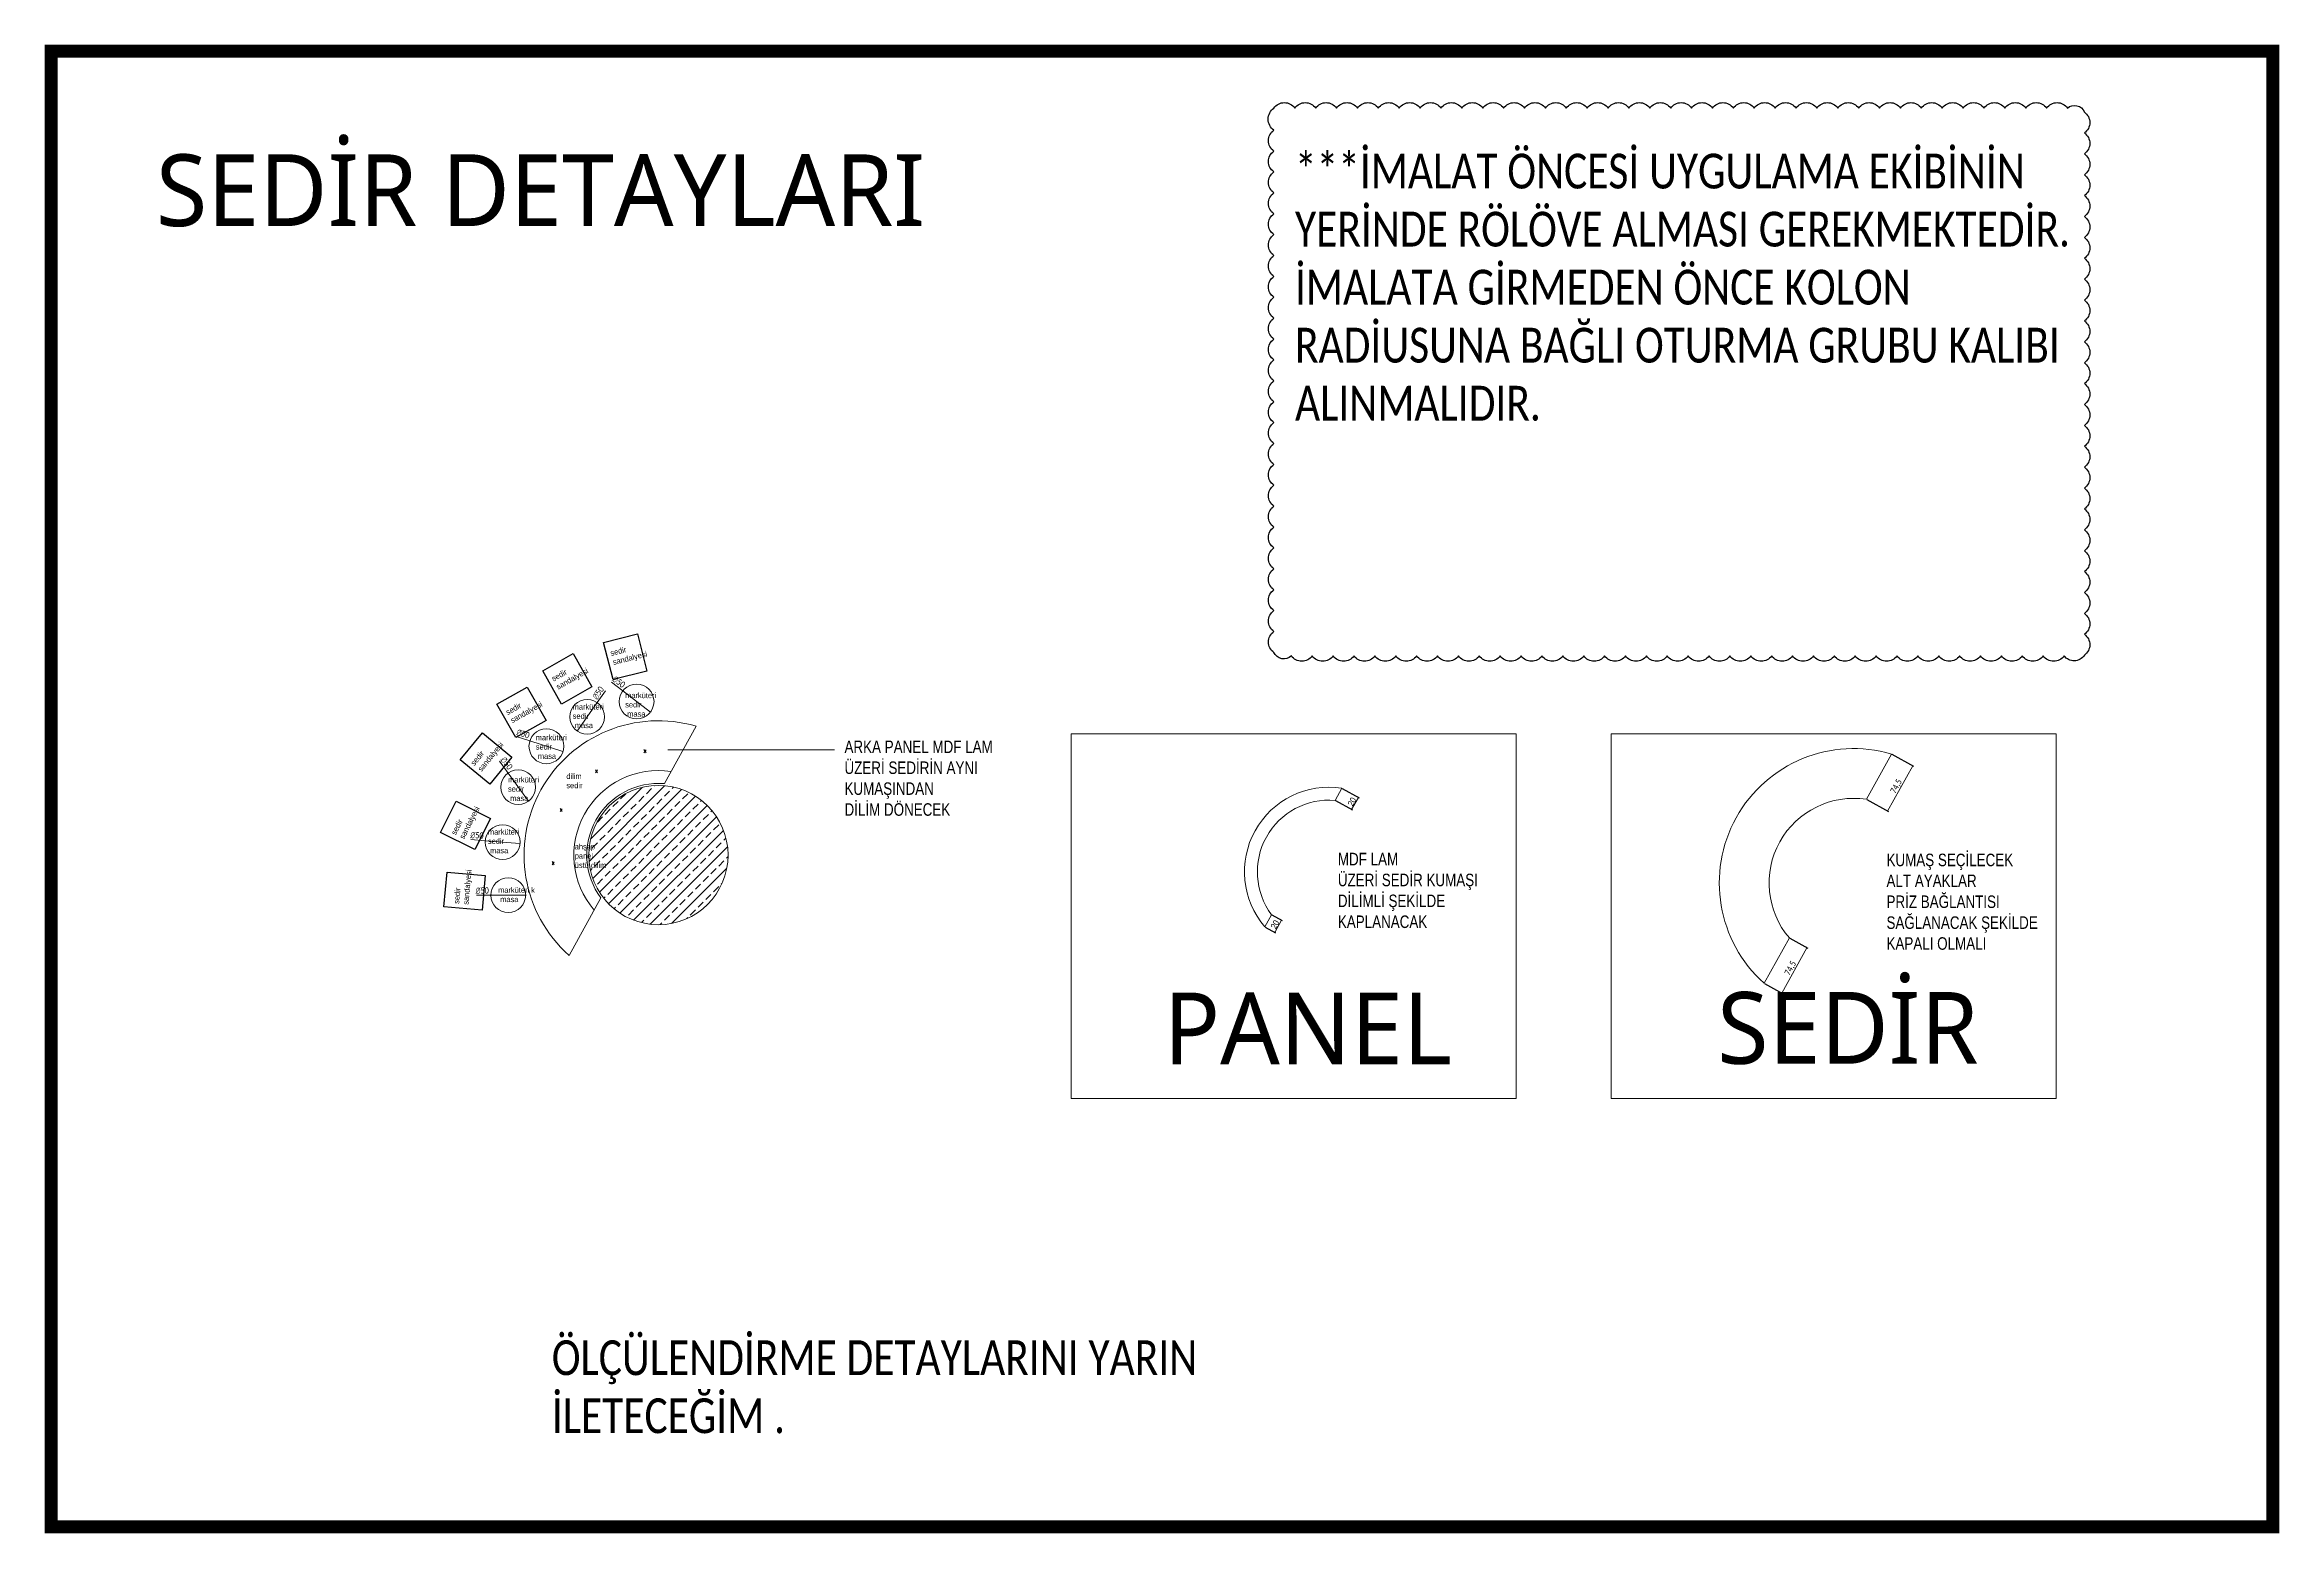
# Model space of a CAD drawing. Header units: millimetres. Extents: x 210628 to 232146, y -111309 to -91563.
# Drawn here: x 215747 to 218957, y -111309 to -109171 of the extents above; entities that cross this region are included whole.
import ezdxf

# ---------------------------------------------------------------- set-up
doc = ezdxf.new("R2010")
doc.units = ezdxf.units.MM
doc.header["$PDMODE"] = 2
doc.layers.get('0').update_dxf_attribs({"lineweight": 20})
for name, color, linetype, lineweight in [('ahsap', 34, 'Continuous', 25), ('demir-1', 103, 'Continuous', 20), ('irem rev', 23, 'Continuous', 30), ('mermer', 142, 'Continuous', 15), ('t_antet', 24, 'Continuous', 20), ('tefris', 30, 'Continuous', 0), ('tefrişoturum', 59, 'Continuous', 25), ('text', 1, 'Continuous', 20), ('ölçü', 251, 'Continuous', 5)]:
    doc.layers.add(name, color=color, linetype=linetype, lineweight=lineweight)
doc.layers.add('S-COLS', color=6, linetype='Continuous')
doc.layers.add('yazı', color=11, linetype='Continuous')
doc.styles.get("Standard").update_dxf_attribs({"font": 'times.ttf', "height": 12})
doc.styles.add('text2', font='calibri.ttf', dxfattribs={"width": 0.8})
doc.styles.add('UBN', font='GOTHIC.TTF', dxfattribs={"width": 0.8})
doc.styles.add('Ölçü50', font='calibri.ttf', dxfattribs={"width": 0.7})
doc.dimstyles.new('olcu10', dxfattribs={"dimtxt": 9, "dimasz": 2, "dimexe": 1.25, "dimexo": 0.625, "dimgap": 0.5, "dimtad": 1, "dimdec": 1, "dimrnd": 0.5, "dimzin": 9, "dimtxsty": 'Ölçü50', "dimblk": 'ARCHTICK', "dimcen": 2, "dimclrd": 256, "dimclre": 256, "dimclrt": 6, "dimazin": 2, "dimtfac": 1, "dimtdec": 1, "dimtix": 1, "dimtmove": 0, "dimatfit": 3, "dimldrblk": 'ARCHTICK', "dimfxl": 1, "dimlwd": -1, "dimarcsym": 0})

msp = doc.modelspace()

# ---------------------------------------------------------------- texts
at = {"layer": 't_antet', "char_height": 103.1034, "width": 2487.7195, "attachment_point": 5}
for s, insert in [('{\\fLucida Sans Unicode|b0|i0|c162|p34;SEDİR DETAYLARI}', (216459.32, -109380.54)), ('{\\fLucida Sans Unicode|b0|i0|c162|p34;SEDİR}', (218337.26, -110583.58)), ('{\\fLucida Sans Unicode|b0|i0|c162|p34;PANEL}', (217561.33, -110583.58))]:
    msp.add_mtext(s, dxfattribs=dict(at, insert=insert))
at = {"layer": 'text', "char_height": 50, "attachment_point": 1, "style": 'text2'}
for s, insert in [('{\\C2;***İMALAT ÖNCESİ UYGULAMA EKİBİNİN  YERİNDE RÖLÖVE ALMASI GEREKMEKTEDİR.\\PİMALATA GİRMEDEN ÖNCE KOLON RADİUSUNA BAĞLI OTURMA GRUBU KALIBI ALINMALIDIR.}', (217543.05, -109327.32)), ('{\\C2;ÖLÇÜLENDİRME DETAYLARINI YARIN İLETECEĞİM .}', (216475.49, -111031.51))]:
    msp.add_mtext_dynamic_manual_height_columns(s, width=1141.9157, gutter_width=1, heights=[0], dxfattribs=dict(at, insert=insert))
at = {"layer": 'yazı', "attachment_point": 1, "style": 'UBN'}
for s, width, insert, char_height in [('marküteri sedir\\P masa', 49.2733, (216505.52, -110117.64), 8), ('marküteri sedir\\P masa', 49.2733, (216580.87, -110101.26), 8), ('marküteri sedir\\P masa', 49.2733, (216452.46, -110161.82), 8), ('ARKA PANEL MDF LAM ÜZERİ SEDİRİN AYNI KUMAŞINDAN \\PDİLİM DÖNECEK', 245.3345, (216895.93, -110170.19), 18), ('marküteri sedir\\P masa', 49.2733, (216412.62, -110222.38), 8), ('dilim\\Psedir', 49.2733, (216496.37, -110217.31), 8), ('marküteri sedir\\P masa', 49.2733, (216383.8, -110297.34), 8), ('ahşap \\Ppanel\\Püstü dilim', 49.2733, (216508.48, -110318.51), 8), ('MDF LAM\\PÜZERİ SEDİR KUMAŞI\\PDİLİMLİ ŞEKİLDE KAPLANACAK', 245.3345, (217604.62, -110331.37), 18), ('KUMAŞ SEÇİLECEK\\PALT AYAKLAR\\PPRİZ BAĞLANTISI SAĞLANACAK ŞEKİLDE \\PKAPALI OLMALI', 245.3345, (218392.73, -110332.62), 18), ('marküteri k\\P masa', 49.2733, (216398.35, -110380.86), 8)]:
    msp.add_mtext_dynamic_manual_height_columns(s, width=width, gutter_width=0.2, heights=[0], dxfattribs=dict(at, insert=insert, char_height=char_height))

# ---------------------------------------------------------------- blocks, each defined once
blk = doc.blocks.new('_ArchTick')
at = {"color": 0, "linetype": 'ByBlock', "const_width": 0.15}
blk.add_lwpolyline([(-0.5, -0.5), (0.5, 0.5)], dxfattribs=at)
blk = doc.blocks.new('*D256')
at = {"layer": 'DEFPOINTS', "color": 0, "transparency": 16777216}
for p in [(216443.9, -110170.7, 0), (216491.5, -110186.1, 0)]:
    blk.add_point(p, dxfattribs=at)
at = {"layer": 'ölçü', "transparency": 16777216}
for p in [(216424.1, -110164.2), (216491.5, -110186.1)]:
    blk.add_line(p, (216443.9, -110170.7), dxfattribs=at)
at = {"layer": 'ölçü', "transparency": 16777216, "xscale": 2, "yscale": 2, "zscale": 2}
for p, rotation in [((216443.9, -110170.7), 342.001689412714), ((216491.5, -110186.1), 162.0016894127139)]:
    blk.add_blockref('_ArchTick', p, dxfattribs=dict(at, rotation=rotation))
at = {"layer": 'ölçü', "color": 6, "transparency": 16777216, "insert": (216434.2, -110160.6), "char_height": 9, "attachment_point": 5, "rotation": 342.0017, "style": 'Ölçü50'}
blk.add_mtext('∅50', dxfattribs=at)
blk = doc.blocks.new('*D257')
at = {"layer": 'DEFPOINTS', "color": 0, "transparency": 16777216}
for p in [(216577.6, -110098.8, 0), (216617.1, -110129.4, 0)]:
    blk.add_point(p, dxfattribs=at)
at = {"layer": 'ölçü', "transparency": 16777216}
for p in [(216561.1, -110086.1), (216617.1, -110129.4)]:
    blk.add_line(p, (216577.6, -110098.8), dxfattribs=at)
at = {"layer": 'ölçü', "transparency": 16777216, "xscale": 2, "yscale": 2, "zscale": 2}
for p, rotation in [((216577.6, -110098.8), 322.2430683866075), ((216617.1, -110129.4), 142.2430683866076)]:
    blk.add_blockref('_ArchTick', p, dxfattribs=dict(at, rotation=rotation))
at = {"layer": 'ölçü', "color": 6, "transparency": 16777216, "insert": (216571.8, -110086), "char_height": 9, "attachment_point": 5, "rotation": 322.2431, "style": 'Ölçü50'}
blk.add_mtext('∅50', dxfattribs=at)
blk = doc.blocks.new('*D258')
at = {"layer": 'DEFPOINTS', "color": 0, "transparency": 16777216}
for p in [(216540.6, -110115.6, 0), (216512, -110156.7, 0)]:
    blk.add_point(p, dxfattribs=at)
at = {"layer": 'ölçü', "transparency": 16777216}
for p in [(216552.5, -110098.6), (216512, -110156.7)]:
    blk.add_line(p, (216540.6, -110115.6), dxfattribs=at)
at = {"layer": 'ölçü', "transparency": 16777216, "xscale": 2, "yscale": 2, "zscale": 2}
for p, rotation in [((216540.6, -110115.6), 235.1406153677857), ((216512, -110156.7), 55.14061536778576)]:
    blk.add_blockref('_ArchTick', p, dxfattribs=dict(at, rotation=rotation))
at = {"layer": 'ölçü', "color": 6, "transparency": 16777216, "insert": (216542.3, -110101.7), "char_height": 9, "attachment_point": 5, "rotation": 55.1406, "style": 'Ölçü50'}
blk.add_mtext('∅50', dxfattribs=at)
blk = doc.blocks.new('*D259')
at = {"layer": 'DEFPOINTS', "color": 0, "transparency": 16777216}
for p in [(216412.6, -110216.8, 0), (216441.8, -110257.4, 0)]:
    blk.add_point(p, dxfattribs=at)
at = {"layer": 'ölçü', "transparency": 16777216}
for p in [(216400.4, -110199.9), (216441.8, -110257.4)]:
    blk.add_line(p, (216412.6, -110216.8), dxfattribs=at)
at = {"layer": 'ölçü', "transparency": 16777216, "xscale": 2, "yscale": 2, "zscale": 2}
for p, rotation in [((216412.6, -110216.8), 305.7002159249078), ((216441.8, -110257.4), 125.7002159249078)]:
    blk.add_blockref('_ArchTick', p, dxfattribs=dict(at, rotation=rotation))
at = {"layer": 'ölçü', "color": 6, "transparency": 16777216, "insert": (216410.7, -110202.9), "char_height": 9, "attachment_point": 5, "rotation": 305.7002, "style": 'Ölçü50'}
blk.add_mtext('∅50', dxfattribs=at)
blk = doc.blocks.new('*D260')
at = {"layer": 'DEFPOINTS', "color": 0, "transparency": 16777216}
for p in [(216380, -110314, 0), (216429.8, -110318.1, 0)]:
    blk.add_point(p, dxfattribs=at)
at = {"layer": 'ölçü', "transparency": 16777216}
for p in [(216359.2, -110312.3), (216429.8, -110318.1)]:
    blk.add_line(p, (216380, -110314), dxfattribs=at)
at = {"layer": 'ölçü', "transparency": 16777216, "xscale": 2, "yscale": 2, "zscale": 2}
for p, rotation in [((216380, -110314), 355.2436093872329), ((216429.8, -110318.1), 175.2436093872329)]:
    blk.add_blockref('_ArchTick', p, dxfattribs=dict(at, rotation=rotation))
at = {"layer": 'ölçü', "color": 6, "transparency": 16777216, "insert": (216368.1, -110306.4), "char_height": 9, "attachment_point": 5, "rotation": 355.2436, "style": 'Ölçü50'}
blk.add_mtext('∅50', dxfattribs=at)
blk = doc.blocks.new('*D261')
at = {"layer": 'DEFPOINTS', "color": 0, "transparency": 16777216}
for p in [(216388, -110392.3, 0), (216438, -110392.2, 0)]:
    blk.add_point(p, dxfattribs=at)
at = {"layer": 'ölçü', "transparency": 16777216}
for p in [(216367.2, -110392.3), (216438, -110392.2)]:
    blk.add_line(p, (216388, -110392.3), dxfattribs=at)
at = {"layer": 'ölçü', "transparency": 16777216, "xscale": 2, "yscale": 2, "zscale": 2}
for p, rotation in [((216388, -110392.3), 0.1019767003399053), ((216438, -110392.2), 180.1019767003399)]:
    blk.add_blockref('_ArchTick', p, dxfattribs=dict(at, rotation=rotation))
at = {"layer": 'ölçü', "color": 6, "transparency": 16777216, "insert": (216375.6, -110385.7), "char_height": 9, "attachment_point": 5, "rotation": 0.102, "style": 'Ölçü50'}
blk.add_mtext('∅50', dxfattribs=at)
blk = doc.blocks.new('fdhg')
at = {"layer": 'tefrişoturum'}
blk.add_lwpolyline([(230072.7, -95630.2), (230122.7, -95630.2), (230122.7, -95685.2), (230072.7, -95685.2)], close=True, dxfattribs=at)
at = {"layer": 'yazı', "insert": (230078.5, -95643.6), "char_height": 8, "attachment_point": 1, "style": 'UBN'}
blk.add_mtext_dynamic_manual_height_columns('sedir\\Psandalyesi', width=49.273, gutter_width=0.2, heights=[0], dxfattribs=at)
blk = doc.blocks.new('*D264')
at = {"lineweight": -2, "transparency": 16777216}
for p, q in [((217509.9, -110420.5), (217524.7, -110428.8)), ((217500.2, -110438), (217515, -110446.2))]:
    blk.add_line(p, q, dxfattribs=at)
at = {"transparency": 16777216}
blk.add_line((217523.6, -110428.1), (217513.9, -110445.6), dxfattribs=at)
at = {"layer": 'DEFPOINTS', "color": 0, "transparency": 16777216}
for p in [(217509.4, -110420.2, 0), (217499.7, -110437.7, 0), (217513.9, -110445.6)]:
    blk.add_point(p, dxfattribs=at)
at = {"transparency": 16777216, "xscale": 2, "yscale": 2, "zscale": 2}
for p, rotation in [((217513.9, -110445.6), 240.9504351893495), ((217523.6, -110428.1), 60.95043518934953)]:
    blk.add_blockref('_ArchTick', p, dxfattribs=dict(at, rotation=rotation))
at = {"color": 6, "transparency": 16777216, "insert": (217514.3, -110434.4), "char_height": 9, "attachment_point": 5, "rotation": 60.9504, "style": 'Ölçü50'}
blk.add_mtext('20', dxfattribs=at)
blk = doc.blocks.new('*D265')
at = {"lineweight": -2, "transparency": 16777216}
for p, q in [((217601.1, -110256.4), (217625.5, -110269.9)), ((217610.8, -110238.9), (217635.2, -110252.5))]:
    blk.add_line(p, q, dxfattribs=at)
at = {"transparency": 16777216}
blk.add_line((217624.4, -110269.3), (217634.1, -110251.8), dxfattribs=at)
at = {"layer": 'DEFPOINTS', "color": 0, "transparency": 16777216}
for p in [(217600.6, -110256.1, 0), (217610.3, -110238.6, 0), (217634.1, -110251.8)]:
    blk.add_point(p, dxfattribs=at)
at = {"transparency": 16777216, "xscale": 2, "yscale": 2, "zscale": 2}
for p, rotation in [((217634.1, -110251.8), 60.95043518946321), ((217624.4, -110269.3), 240.9504351894632)]:
    blk.add_blockref('_ArchTick', p, dxfattribs=dict(at, rotation=rotation))
at = {"color": 6, "transparency": 16777216, "insert": (217624.8, -110258.1), "char_height": 9, "attachment_point": 5, "rotation": 60.9504, "style": 'Ölçü50'}
blk.add_mtext('20', dxfattribs=at)
blk = doc.blocks.new('*D268')
at = {"lineweight": -2, "transparency": 16777216}
for p, q in [((218400.5, -110189.8), (218431.6, -110207.1)), ((218364.3, -110254.8), (218395.4, -110272.1))]:
    blk.add_line(p, q, dxfattribs=at)
at = {"transparency": 16777216}
blk.add_line((218394.3, -110271.5), (218430.5, -110206.5), dxfattribs=at)
at = {"layer": 'DEFPOINTS', "color": 0, "transparency": 16777216}
for p in [(218399.9, -110189.5, 0), (218430.5, -110206.5), (218363.8, -110254.5, 0)]:
    blk.add_point(p, dxfattribs=at)
at = {"transparency": 16777216, "xscale": 2, "yscale": 2, "zscale": 2}
for p, rotation in [((218430.5, -110206.5), 60.95043518960025), ((218394.3, -110271.5), 240.9504351896003)]:
    blk.add_blockref('_ArchTick', p, dxfattribs=dict(at, rotation=rotation))
at = {"color": 6, "transparency": 16777216, "insert": (218407.2, -110236.1), "char_height": 9, "attachment_point": 5, "rotation": 60.9504, "style": 'Ölçü50'}
blk.add_mtext('74,5', dxfattribs=at)
blk = doc.blocks.new('*D269')
at = {"transparency": 16777216}
blk.add_line((218278.5, -110467.7), (218242.4, -110532.8), dxfattribs=at)
at = {"lineweight": -2, "transparency": 16777216}
for p, q in [((218253.7, -110453.9), (218279.6, -110468.3)), ((218217.6, -110519), (218243.5, -110533.4))]:
    blk.add_line(p, q, dxfattribs=at)
at = {"layer": 'DEFPOINTS', "color": 0, "transparency": 16777216}
for p in [(218253.2, -110453.6, 0), (218217, -110518.7, 0), (218242.4, -110532.8)]:
    blk.add_point(p, dxfattribs=at)
at = {"transparency": 16777216, "xscale": 2, "yscale": 2, "zscale": 2}
for p, rotation in [((218278.5, -110467.7), 60.95043518961116), ((218242.4, -110532.8), 240.9504351896111)]:
    blk.add_blockref('_ArchTick', p, dxfattribs=dict(at, rotation=rotation))
at = {"color": 6, "transparency": 16777216, "insert": (218255.2, -110497.3), "char_height": 9, "attachment_point": 5, "rotation": 60.9504, "style": 'Ölçü50'}
blk.add_mtext('74,5', dxfattribs=at)

# ---------------------------------------------------------------- dimensions: what is measured, and where the dimension line sits
for p1, p2, distance, picture, middle in [((218363.78, -110254.54, 0), (218399.91, -110189.49, 0), -34.97, '*D268', (218407.16, -110236.08)), ((217600.55, -110256.07, 0), (217610.26, -110238.6, 0), -27.29, '*D265', (217624.79, -110258.1)), ((217509.37, -110420.23, 0), (217499.67, -110437.7, 0), 16.31, '*D264', (217514.31, -110434.4)), ((218253.18, -110453.65, 0), (218217.05, -110518.7, 0), 28.99, '*D269', (218255.21, -110497.34))]:
    dim = msp.add_aligned_dim(p1=p1, p2=p2, distance=distance, dimstyle='olcu10')
    dim.commit()
    dim.dimension.update_dxf_attribs({"geometry": picture, "text_midpoint": middle})
at = {"layer": 'ölçü'}
for p1, p2, picture, middle in [((216512.02, -110156.67, 0), (216540.6, -110115.64, 0), '*D258', (216542.31, -110101.71)), ((216617.09, -110129.42, 0), (216577.56, -110098.81, 0), '*D257', (216571.76, -110086.02)), ((216491.5, -110186.12, 0), (216443.95, -110170.67, 0), '*D256', (216434.17, -110160.59)), ((216441.75, -110257.42, 0), (216412.58, -110216.82, 0), '*D259', (216410.67, -110202.91)), ((216429.78, -110318.13, 0), (216379.95, -110313.99, 0), '*D260', (216368.13, -110306.42)), ((216437.98, -110392.19, 0), (216387.98, -110392.28, 0), '*D261', (216375.56, -110385.74))]:
    dim = msp.add_diameter_dim_2p(p1=p1, p2=p2, dimstyle='olcu10', dxfattribs=at)
    dim.commit()
    dim.dimension.update_dxf_attribs({"geometry": picture, "text_midpoint": middle})

# ---------------------------------------------------------------- hatches: boundary and pattern name
at = {"layer": 'S-COLS', "lineweight": 5}
h = msp.add_hatch(dxfattribs=at)
h.set_pattern_fill('FP_2837', color=256, scale=0.1, style=0, pattern_type=2)
h.set_pattern_definition([(45, (148228.56, -142734.68), (-14.826403, 14.826403), []), (45, (148243.387, -142734.68), (-14.826403, 14.826403), [10.4838, -5.2419])])
h.paths.add_polyline_path([(216628.56, -110434.68), (216639.76, -110434.05), (216650.81, -110432.17), (216661.59, -110429.07), (216671.95, -110424.78), (216681.76, -110419.35), (216690.91, -110412.86), (216699.27, -110405.39), (216706.74, -110397.03), (216713.23, -110387.88), (216718.66, -110378.07), (216722.95, -110367.71), (216726.05, -110356.93), (216727.93, -110345.88), (216728.56, -110334.68), (216727.93, -110323.48), (216726.05, -110312.43), (216722.95, -110301.65), (216718.66, -110291.29), (216713.23, -110281.48), (216706.74, -110272.33), (216699.27, -110263.97), (216690.53, -110256.23), (216681.76, -110250.01), (216671.95, -110244.58), (216661.59, -110240.29), (216650.81, -110237.19), (216639.76, -110235.31), (216628.56, -110234.68), (216617.36, -110235.31), (216606.31, -110237.19), (216595.53, -110240.29), (216585.17, -110244.58), (216575.36, -110250.01), (216566.21, -110256.5), (216557.85, -110263.97), (216550.38, -110272.33), (216543.89, -110281.48), (216538.46, -110291.29), (216534.17, -110301.65), (216531.07, -110312.43), (216529.19, -110323.48), (216528.56, -110334.68), (216529.19, -110345.88), (216531.07, -110356.93), (216534.17, -110367.71), (216538.46, -110378.07), (216543.89, -110387.88), (216550.38, -110397.03), (216557.85, -110405.39), (216566.21, -110412.86), (216575.36, -110419.35), (216585.98, -110425.11), (216595.53, -110429.07), (216606.31, -110432.17), (216617.36, -110434.05)], flags=0)

# ---------------------------------------------------------------- linework, layer by layer
at = {"color": 2, "const_width": 18.49}
msp.add_lwpolyline([(215756.3, -109180.06), (218947.73, -109180.06), (218947.73, -111299.43), (215756.3, -111299.43)], close=True, dxfattribs=at)
for points in [[(217221.38, -110160.31), (217860.67, -110160.31), (217860.67, -110684.29), (217221.38, -110684.29)], [(217997.32, -110160.31), (218636.61, -110160.31), (218636.61, -110684.29), (217997.32, -110684.29)]]:
    msp.add_lwpolyline(points, close=True)
msp.add_lwpolyline([(216642.34, -110183.46), (216881.55, -110183.46)])
at = {"layer": 'ahsap', "elevation": 0}
msp.add_lwpolyline([(216581.6, -110422.72), (216581.6, -110422.72)], dxfattribs=at)
at = {"layer": 'demir-1', "elevation": 0}
msp.add_lwpolyline([(216644.03, -110232.85), (216644.03, -110232.84)], dxfattribs=at)
at = {"layer": 'demir-1'}
msp.add_circle((216628.67, -110334.69, 0), 100, dxfattribs=at)
at = {"layer": 'irem rev'}
msp.add_lwpolyline([(217512.76, -109261.77, -0.5205671), (217542.76, -109261.77, -0.5205671), (217572.76, -109261.77, -0.5205671), (217602.76, -109261.77, -0.5205671), (217632.76, -109261.77, -0.5205671), (217662.76, -109261.77, -0.5205671), (217692.76, -109261.77, -0.5205671), (217722.76, -109261.77, -0.5205671), (217752.76, -109261.77, -0.5205671), (217782.76, -109261.77, -0.5205671), (217812.76, -109261.77, -0.5205671), (217842.76, -109261.77, -0.5205671), (217872.76, -109261.77, -0.5205671), (217902.76, -109261.77, -0.5205671), (217932.76, -109261.77, -0.5205671), (217962.76, -109261.77, -0.5205671), (217992.76, -109261.77, -0.5205671), (218022.76, -109261.77, -0.5205671), (218052.76, -109261.77, -0.5205671), (218082.76, -109261.77, -0.5205671), (218112.76, -109261.77, -0.5205671), (218142.76, -109261.77, -0.5205671), (218172.76, -109261.77, -0.5205671), (218202.76, -109261.77, -0.5205671), (218232.76, -109261.77, -0.5205671), (218262.76, -109261.77, -0.5205671), (218292.76, -109261.77, -0.5205671), (218322.76, -109261.77, -0.5205671), (218352.76, -109261.77, -0.5205671), (218382.76, -109261.77, -0.5205671), (218412.76, -109261.77, -0.5205671), (218442.76, -109261.77, -0.5205671), (218472.76, -109261.77, -0.5205671), (218502.76, -109261.77, -0.5205671), (218532.76, -109261.77, -0.5205671), (218562.76, -109261.77, -0.5205671), (218592.76, -109261.77, -0.5205671), (218622.76, -109261.77, -0.5205671), (218652.76, -109261.77, -0.5205671), (218676.92, -109267.61, -0.5205671), (218676.92, -109297.61, -0.5205671), (218676.92, -109327.61, -0.5205671), (218676.92, -109357.61, -0.5205671), (218676.92, -109387.61, -0.5205671), (218676.92, -109417.61, -0.5205671), (218676.92, -109447.61, -0.5205671), (218676.92, -109477.61, -0.5205671), (218676.92, -109507.61, -0.5205671), (218676.92, -109537.61, -0.5205671), (218676.92, -109567.61, -0.5205671), (218676.92, -109597.61, -0.5205671), (218676.92, -109627.61, -0.5205671), (218676.92, -109657.61, -0.5205671), (218676.92, -109687.61, -0.5205671), (218676.92, -109717.61, -0.5205671), (218676.92, -109747.61, -0.5205671), (218676.92, -109777.61, -0.5205671), (218676.92, -109807.61, -0.5205671), (218676.92, -109837.61, -0.5205671), (218676.92, -109867.61, -0.5205671), (218676.92, -109897.61, -0.5205671), (218676.92, -109927.61, -0.5205671), (218676.92, -109957.61, -0.5205671), (218676.92, -109987.61, -0.5205671), (218676.92, -110017.61, -0.5205671), (218676.92, -110047.61, -0.5205671), (218647.82, -110048.51, -0.5205671), (218617.82, -110048.51, -0.5205671), (218587.82, -110048.51, -0.5205671), (218557.82, -110048.51, -0.5205671), (218527.82, -110048.51, -0.5205671), (218497.82, -110048.51, -0.5205671), (218467.82, -110048.51, -0.5205671), (218437.82, -110048.51, -0.5205671), (218407.82, -110048.51, -0.5205671), (218377.82, -110048.51, -0.5205671), (218347.82, -110048.51, -0.5205671), (218317.82, -110048.51, -0.5205671), (218287.82, -110048.51, -0.5205671), (218257.82, -110048.51, -0.5205671), (218227.82, -110048.51, -0.5205671), (218197.82, -110048.51, -0.5205671), (218167.82, -110048.51, -0.5205671), (218137.82, -110048.51, -0.5205671), (218107.82, -110048.51, -0.5205671), (218077.82, -110048.51, -0.5205671), (218047.82, -110048.51, -0.5205671), (218017.82, -110048.51, -0.5205671), (217987.82, -110048.51, -0.5205671), (217957.82, -110048.51, -0.5205671), (217927.82, -110048.51, -0.5205671), (217897.82, -110048.51, -0.5205671), (217867.82, -110048.51, -0.5205671), (217837.82, -110048.51, -0.5205671), (217807.82, -110048.51, -0.5205671), (217777.82, -110048.51, -0.5205671), (217747.82, -110048.51, -0.5205671), (217717.82, -110048.51, -0.5205671), (217687.82, -110048.51, -0.5205671), (217657.82, -110048.51, -0.5205671), (217627.82, -110048.51, -0.5205671), (217597.82, -110048.51, -0.5205671), (217567.82, -110048.51, -0.5205671), (217537.82, -110048.51, -0.5205671), (217512.76, -110043.57, -0.5205671), (217512.76, -110013.57, -0.5205671), (217512.76, -109983.57, -0.5205671), (217512.76, -109953.57, -0.5205671), (217512.76, -109923.57, -0.5205671), (217512.76, -109893.57, -0.5205671), (217512.76, -109863.57, -0.5205671), (217512.76, -109833.57, -0.5205671), (217512.76, -109803.57, -0.5205671), (217512.76, -109773.57, -0.5205671), (217512.76, -109743.57, -0.5205671), (217512.76, -109713.57, -0.5205671), (217512.76, -109683.57, -0.5205671), (217512.76, -109653.57, -0.5205671), (217512.76, -109623.57, -0.5205671), (217512.76, -109593.57, -0.5205671), (217512.76, -109563.57, -0.5205671), (217512.76, -109533.57, -0.5205671), (217512.76, -109503.57, -0.5205671), (217512.76, -109473.57, -0.5205671), (217512.76, -109443.57, -0.5205671), (217512.76, -109413.57, -0.5205671), (217512.76, -109383.57, -0.5205671), (217512.76, -109353.57, -0.5205671), (217512.76, -109323.57, -0.5205671), (217512.76, -109293.57, -0.5205671)], format="xyb", close=True, dxfattribs=at)
at = {"layer": 'mermer', "elevation": 0}
msp.add_lwpolyline([(216675.38, -110246.4), (216675.38, -110246.4)], dxfattribs=at)
at = {"layer": 'tefris', "elevation": 0}
for points in [[(216683.08, -110149.51), (216637.24, -110232.04)], [(216610.86, -110187.59), (216607.78, -110183.23)], [(216607.84, -110187.62), (216610.87, -110183.54)], [(218399.91, -110189.49), (218363.78, -110254.54)], [(216541.18, -110216.47), (216538.1, -110212.1)], [(216538.16, -110216.5), (216541.18, -110212.41)], [(217610.26, -110238.6), (217600.55, -110256.07)], [(216490.54, -110272.16), (216487.46, -110267.8)], [(216487.52, -110272.19), (216490.54, -110268.11)], [(216479.06, -110348.46), (216475.98, -110344.1)], [(216476.04, -110348.49), (216479.06, -110344.41)], [(216500.22, -110478.73), (216546.06, -110396.2)], [(217499.67, -110437.7), (217509.37, -110420.23)], [(218217.05, -110518.7), (218253.18, -110453.65)]]:
    msp.add_lwpolyline(points, dxfattribs=at)
at = {"layer": 'tefris', "linetype": 'Continuous'}
for centre in [(216597.32, -110114.12, 0), (216526.31, -110136.16, 0), (216467.72, -110178.4, 0), (216427.17, -110237.12, 0), (216404.87, -110316.06, 0), (216412.98, -110392.24, 0)]:
    msp.add_circle(centre, 25, dxfattribs=at)
at = {"layer": 'tefris'}
for centre, radius, start, end in [((216628.67, -110334.69, 0), 193, 73.62697, 228.2739), ((218345.5, -110374.66, 0), 193, 73.62697, 228.2739), ((216628.67, -110334.69, 0), 121.5, 81.3513, 220.54957), ((216628.67, -110334.69, 0), 103, 85.23044, 216.67043), ((217591.99, -110358.71, 0), 121.5, 81.3513, 220.54957), ((217591.99, -110358.71, 0), 103, 85.23044, 216.67043), ((218345.5, -110374.66, 0), 121.5, 81.3513, 220.54957)]:
    msp.add_arc(centre, radius, start, end, dxfattribs=at)

# ---------------------------------------------------------------- block references
at = {"layer": 'ölçü'}
for p, rotation in [((-29990.13, -74021.27), 14.26079441294207), ((-30920.07, -139742.4), 29.41004335324397), ((-30985.83, -139790.52), 29.41004335324397), ((-3660.25, -227145.33), 50.56404133901921), ((27243.27, -272567.83), 63.2071650746225), ((100277.53, -330891.44), 84.81186309167298)]:
    msp.add_blockref('fdhg', p, dxfattribs=dict(at, rotation=rotation))

msp.set_redraw_order([(e.dxf.handle, doc.entitydb.next_handle()) for e in msp.query("TEXT MTEXT ATTDEF DIMENSION ARC_DIMENSION")])  # texts and dimensions are drawn at this point

doc.saveas('drawing.dxf')
